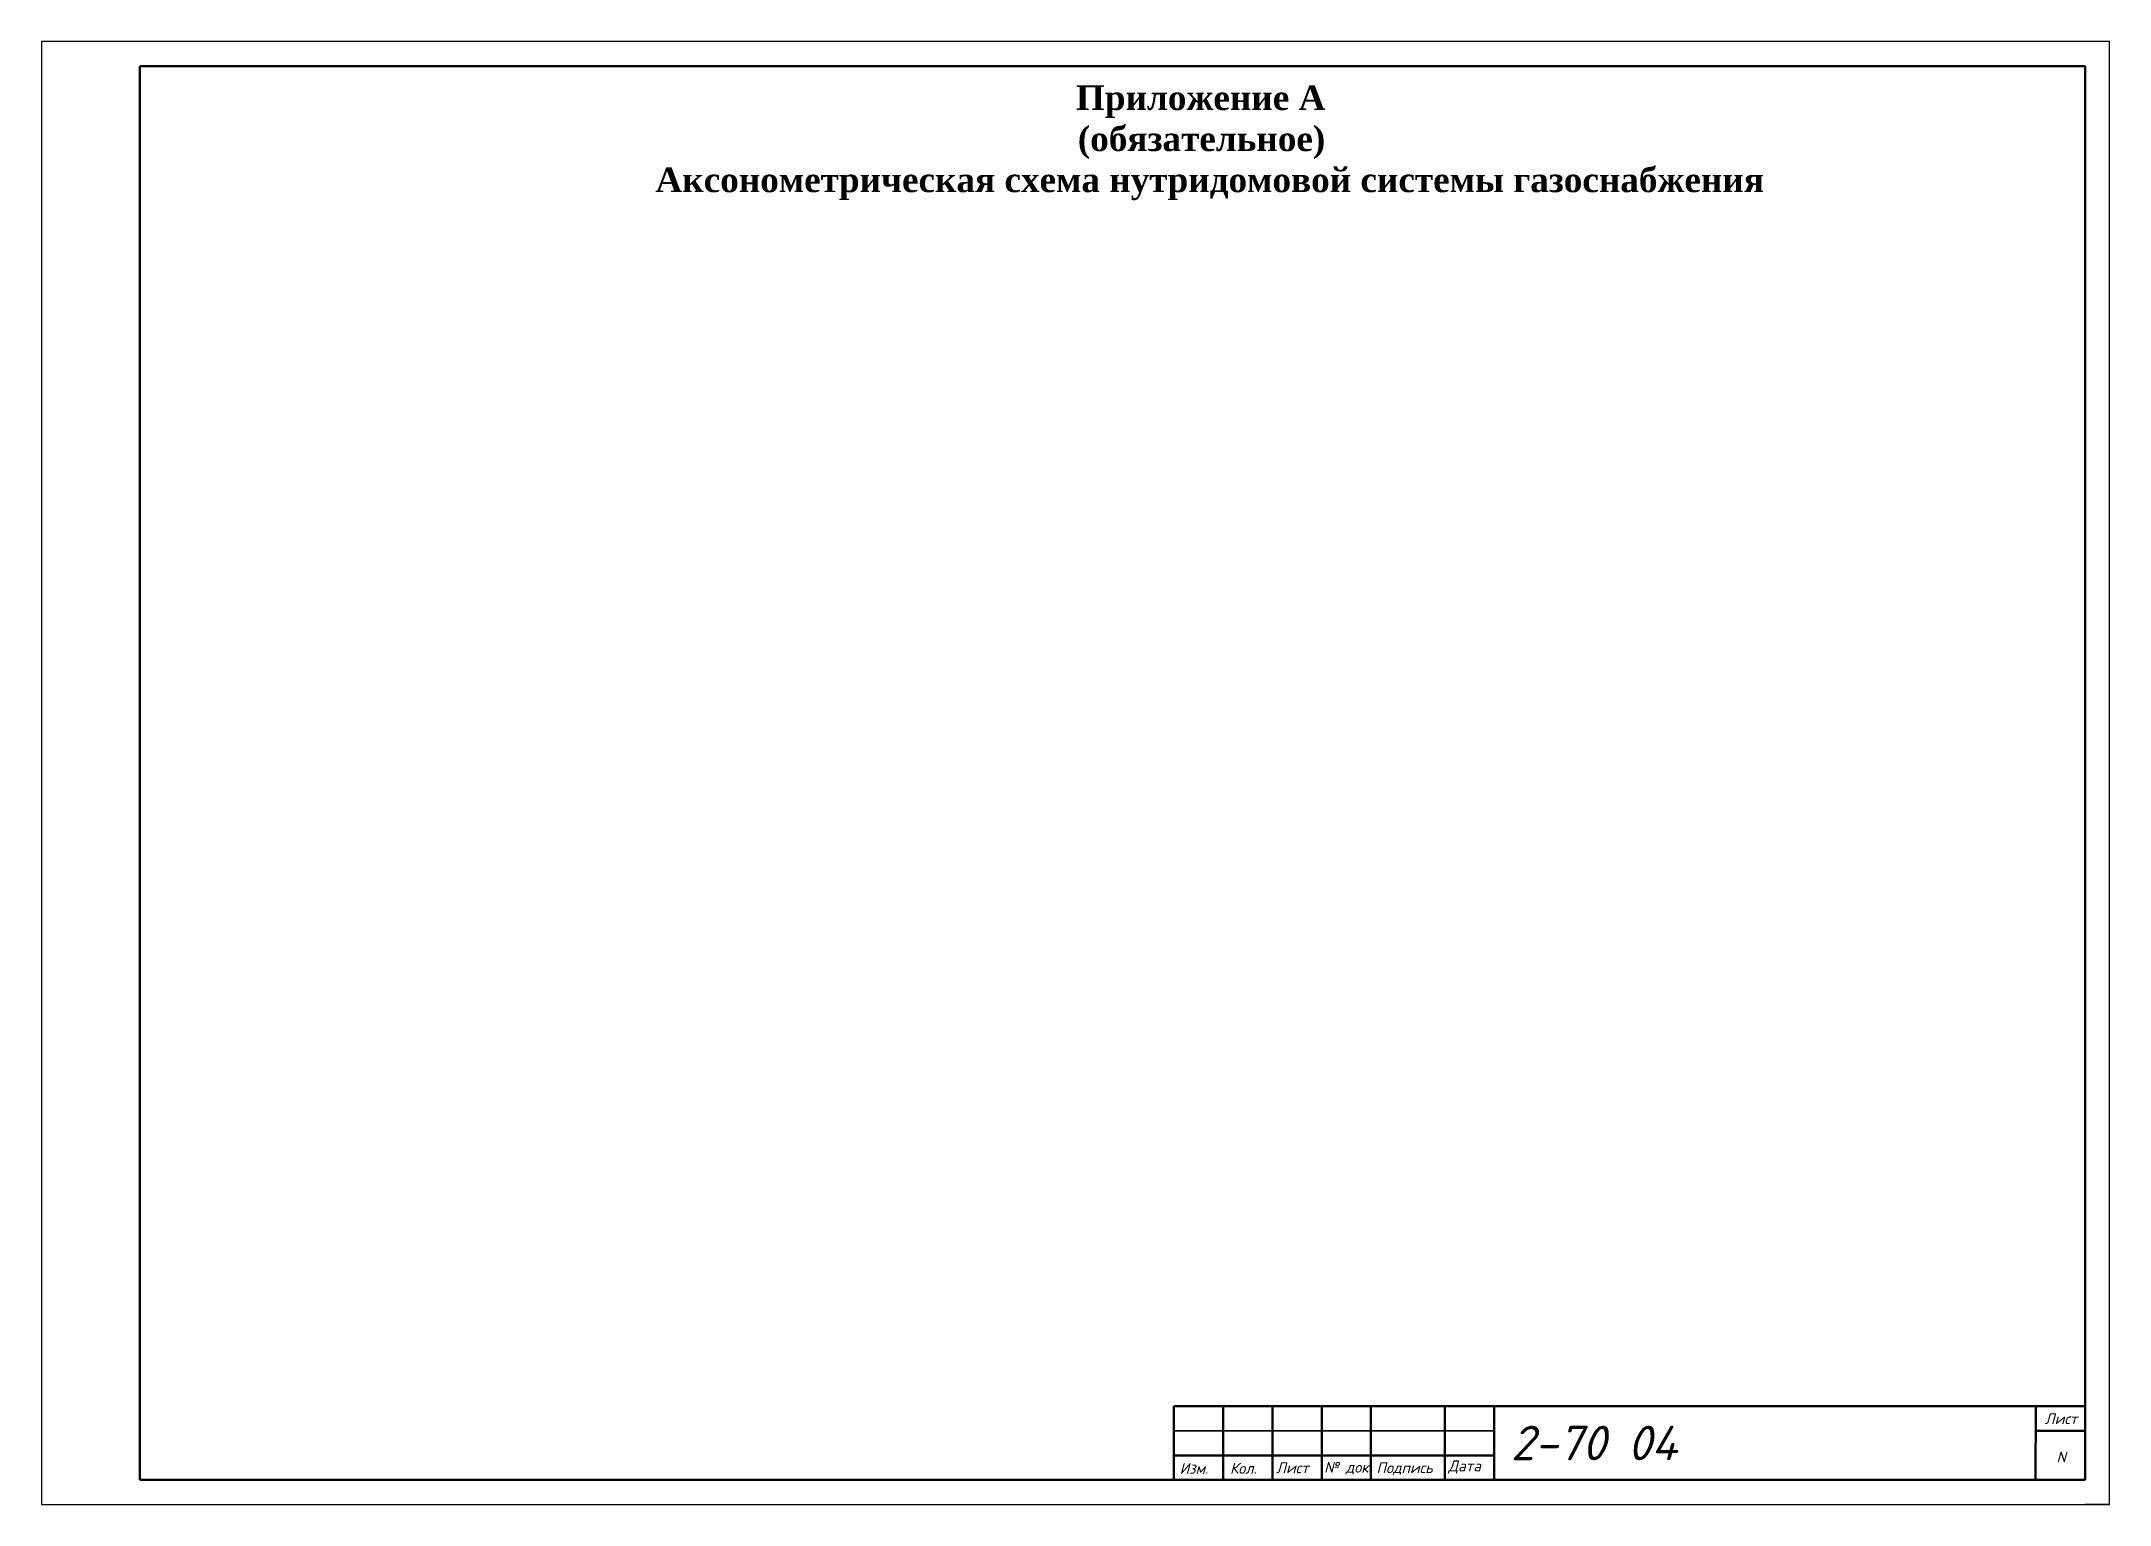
# Model space of a CAD drawing. Header units: millimetres. Extents: x -710977 to 10671, y -929782 to 89628.
# Drawn here: x 1914.6 to 2334.6, y 3552.7 to 3849.7 of the extents above; entities that cross this region are included whole.
import ezdxf

# ---------------------------------------------------------------- set-up
doc = ezdxf.new("R2010")
doc.units = ezdxf.units.MM
doc.header["$LTSCALE"] = 0.4
doc.layers.add('А1', color=7, linetype='Continuous')
doc.layers.add('газ', color=7, linetype='Continuous', lineweight=40)
doc.styles.add('1111', font='times.ttf', dxfattribs={"height": 3.5})
doc.styles.add('Курсив', font='isocpeui.ttf')
doc.styles.add('размерный', font='isocpeui.ttf')

msp = doc.modelspace()

# ---------------------------------------------------------------- texts
at = {"color": 0, "style": 'Курсив'}
msp.add_text('2-70 04', height=7, dxfattribs=at).set_placement((2212.999, 3561.671))
at = {"layer": 'А1', "lineweight": 35, "char_height": 2.2, "attachment_point": 1, "style": 'размерный'}
for s, insert, width in [('{\\fISOCPEUR|b0|i1|c204|p34;Лист}', (2321.424, 3571.2), 2.81003), ('{\\fISOCPEUR|b0|i1|c204|p34;Дата}', (2200.288, 3561.619), 6.3271), ('N', (2323.81, 3563.433), 2.81003), ('{\\fISOCPEUR|b0|i1|c204|p34;Изм.}', (2145.74, 3561.104), 5.41368), ('{\\fISOCPEUR|b0|i1|c204|p34;Кол.}', (2155.972, 3561.136), 2.18127), ('{\\fISOCPEUR|b0|i1|c204|p34;Лист}', (2165.327, 3561.234), 2.81003), ('{\\fISOCPEUR|b0|i1|c204|p34;№ док.}', (2175.079, 3561.349), 12.60807), ('{\\fISOCPEUR|b0|i1|c204|p34;Подпись}', (2185.699, 3561.247), 4.86489)]:
    msp.add_mtext(s, dxfattribs=dict(at, insert=insert, width=width))
at = {"layer": 'газ', "lineweight": 70, "ltscale": 0.08, "insert": (2025.893, 3840.731), "char_height": 5, "attachment_point": 1, "style": '1111'}
msp.add_mtext_dynamic_manual_height_columns('\\pi98.78985;{\\fTimes New Roman|b1|i0|c204|p18;Приложение А\\P\\pi99.17099;(обязательное)\\P\\pi13.39426;Аксонометрическая схема нутридомовой системы газоснабжения}', width=246.9836, gutter_width=17.5, heights=[0], dxfattribs=at)

# ---------------------------------------------------------------- linework, layer by layer
at = {"lineweight": 50}
for p, q in [((2329.593, 3844.661), (1934.588, 3844.661)), ((2329.593, 3557.661), (2329.593, 3844.661)), ((2329.593, 3572.662), (2144.593, 3572.662)), ((2144.593, 3572.662), (2144.593, 3567.662)), ((2154.593, 3572.662), (2154.593, 3557.662)), ((2164.593, 3572.662), (2164.593, 3557.662)), ((2174.593, 3572.662), (2174.593, 3557.662)), ((2184.593, 3572.662), (2184.593, 3557.662)), ((2199.593, 3572.662), (2199.593, 3557.662)), ((2319.607, 3572.662), (2319.563, 3557.662)), ((2144.593, 3567.662), (2144.593, 3557.661)), ((2144.593, 3567.662), (2144.593, 3562.662)), ((2329.593, 3567.662), (2319.593, 3567.662)), ((2144.593, 3562.662), (2209.593, 3562.662))]:
    msp.add_line(p, q, dxfattribs=at)
at = {"color": 0, "lineweight": 50}
for p, q in [((1934.588, 3844.661), (1934.588, 3557.661)), ((2209.593, 3572.662), (2209.593, 3557.662)), ((1934.593, 3557.661), (2329.593, 3557.661))]:
    msp.add_line(p, q, dxfattribs=at)
for p, q in [((2209.593, 3567.662), (2144.593, 3567.662)), ((2144.593, 3567.662), (2151.593, 3567.662)), ((2151.593, 3567.662), (2161.593, 3567.662)), ((2161.593, 3567.662), (2184.593, 3567.662)), ((2184.593, 3567.662), (2199.593, 3567.662)), ((2199.593, 3567.662), (2209.593, 3567.662)), ((2334.593, 3552.661), (2329.593, 3552.661))]:
    msp.add_line(p, q)
msp.add_lwpolyline([(1914.593, 3552.661), (2334.593, 3552.661), (2334.593, 3849.661), (1914.593, 3849.661)], close=True)

msp.set_redraw_order([(e.dxf.handle, doc.entitydb.next_handle()) for e in msp.query("TEXT MTEXT ATTDEF DIMENSION ARC_DIMENSION")])  # texts and dimensions are drawn at this point

doc.saveas('drawing.dxf')
